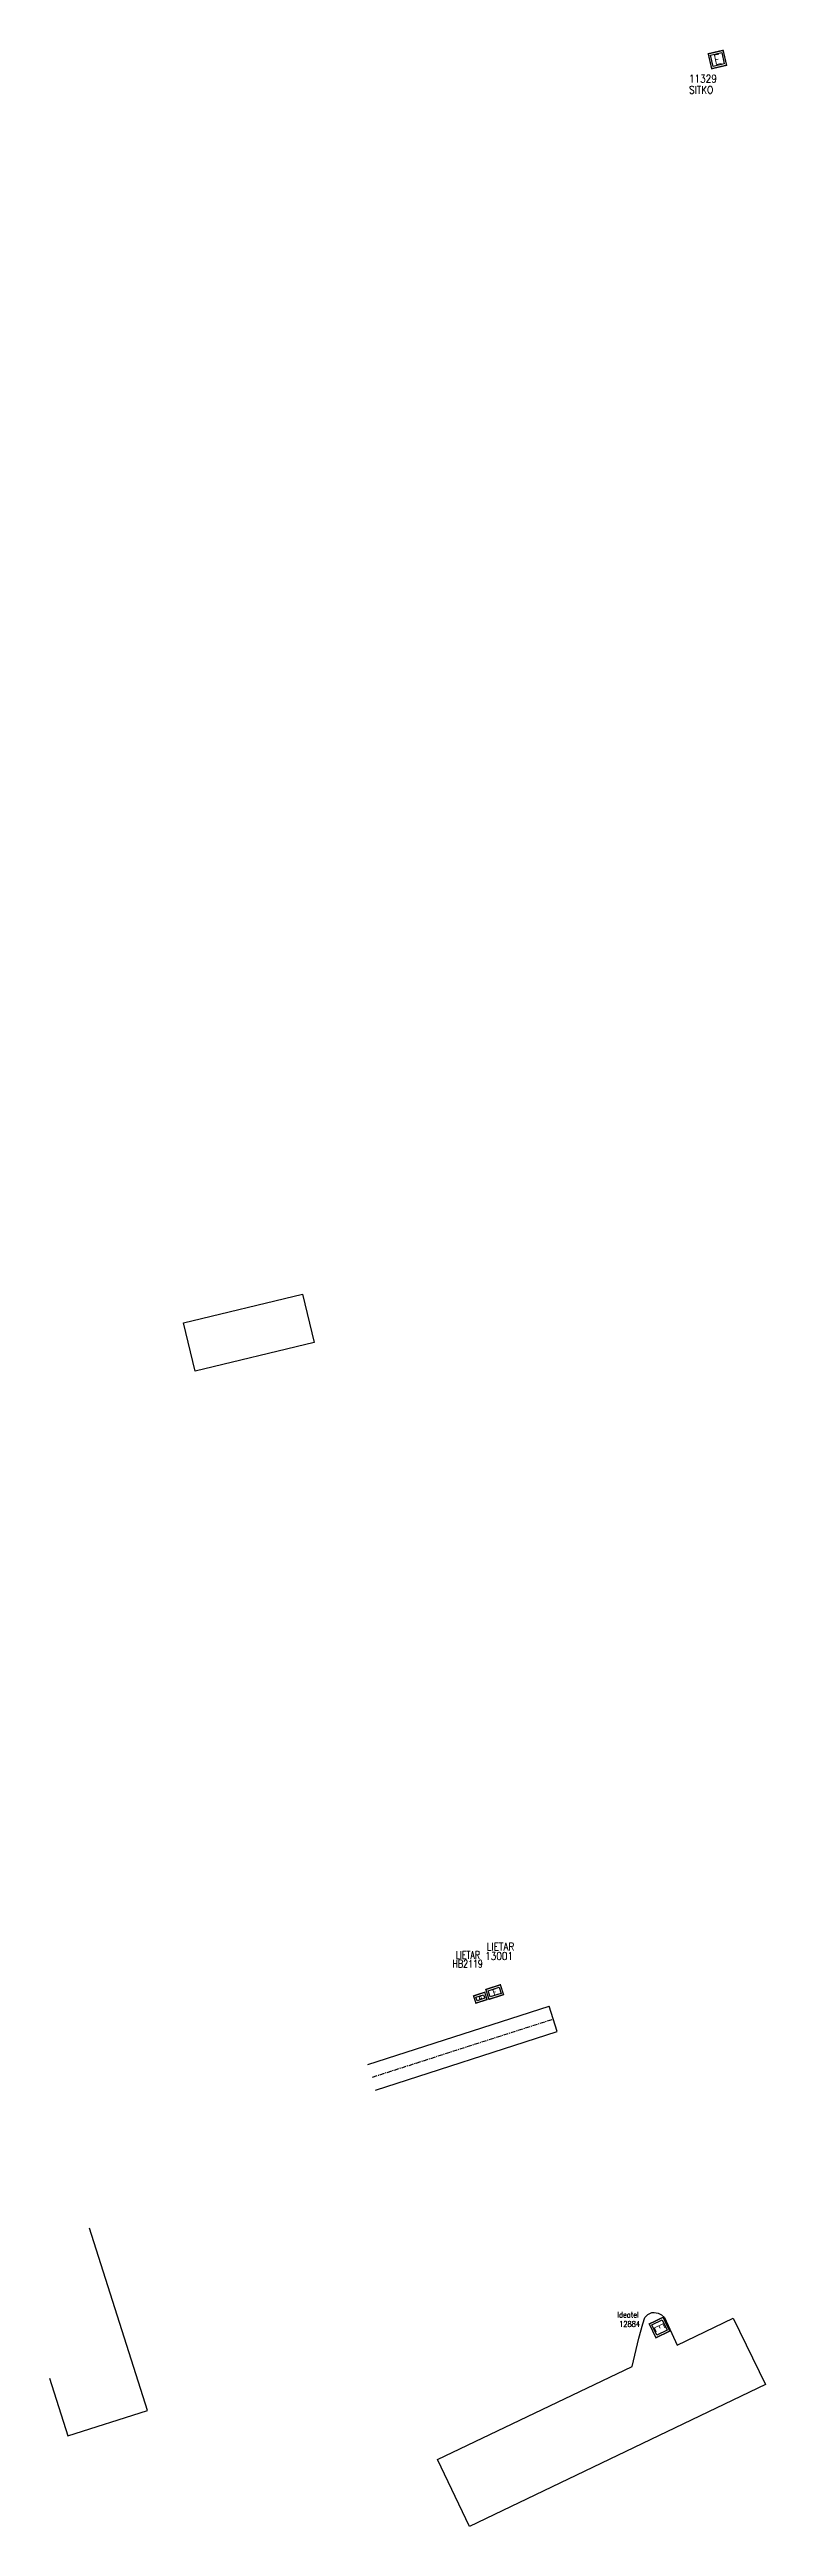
# Model space of a CAD drawing. Header units: millimetres. Extents: x 133000 to 133957, y 131027 to 131931.
# Drawn here: x 133000 to 133187, y 131283 to 131931 of the extents above; entities that cross this region are included whole.
import ezdxf
from ezdxf.enums import TextEntityAlignment as Align

# ---------------------------------------------------------------- set-up
doc = ezdxf.new("R2010")
doc.units = ezdxf.units.MM
doc.linetypes.add('CENTER', pattern=[2, 1.25, -0.25, 0.25, -0.25])
doc.layers.get('0').update_dxf_attribs({"linetype": 'CONTINUOUS'})
for name, color, linetype in [('BB01', 7, 'CONTINUOUS'), ('BR01', 7, 'CONTINUOUS'), ('BR05', 7, 'CENTER'), ('G_210', 7, 'CONTINUOUS'), ('M_200', 7, 'CONTINUOUS')]:
    doc.layers.add(name, color=color, linetype=linetype)
doc.styles.add('M_ROMANS', font='ROMANS.shx', dxfattribs={"width": 0.75})
doc.styles.get("Standard").update_dxf_attribs({"font": 'romans.shx', "width": 0.85})

# ---------------------------------------------------------------- blocks, each defined once
blk = doc.blocks.new('M_200_56')
at = {"color": 0, "linetype": 'Continuous', "const_width": 0.35, "flags": 128}
blk.add_lwpolyline([(2, 2), (2, -2), (-2, -2), (-2, 2)], close=True, dxfattribs=at)
at = {"color": 0, "linetype": 'Continuous'}
blk.add_lwpolyline([(-1.5, 1.5), (1.5, 1.5), (1.5, -1.5), (-1.5, -1.5)], close=True, dxfattribs=at)
at = {"color": 0, "linetype": 'Continuous', "width": 0.85}
blk.add_text('E', height=2.5, dxfattribs=at).set_placement((0, 0), align=Align.MIDDLE_CENTER)
for tag, p in [('NUM', (0, 15.06)), ('NOM', (0, 8.65))]:
    blk.add_attdef(tag, text='', height=4, dxfattribs=at).set_placement(p, align=Align.MIDDLE)
at = {"color": 0, "linetype": 'Continuous', "style": 'M_ROMANS', "width": 0.75, "flags": 3}
for tag, p in [('DEF_LEG', (-0.13, -4.99)), ('DEF_COUP', (-0.13, -7.49)), ('DEF_TYPE', (-0.13, -9.99))]:
    blk.add_attdef(tag, text='', height=1.2, dxfattribs=at).set_placement(p, align=Align.MIDDLE)
blk = doc.blocks.new('F133131-1')
at = {"color": 252}
for points in [[(133083.22, 131403.85), (133130.6, 131419.14)], [(133132.69, 131412.5), (133130.6, 131419.14)], [(133085.15, 131397.16), (133132.69, 131412.5)]]:
    blk.add_lwpolyline(points, dxfattribs=at)
blk = doc.blocks.new('M_200_59')
at = {"layer": 'M_200', "color": 0, "linetype": 'Continuous', "const_width": 0.35, "flags": 128}
blk.add_lwpolyline([(4, 4), (4, 0), (0, 0), (0, 4)], close=True, dxfattribs=at)
at = {"layer": 'M_200', "color": 0, "linetype": 'Continuous'}
blk.add_lwpolyline([(0.5, 3.5), (3.5, 3.5), (3.5, 0.5), (0.5, 0.5)], close=True, dxfattribs=at)
at = {"layer": 'M_200', "insert": (2, 2), "char_height": 2.5, "width": 4, "attachment_point": 5}
blk.add_mtext('E', dxfattribs=at)
at = {"layer": 'M_200', "color": 0, "linetype": 'Continuous', "width": 0.85}
for tag, p in [('NUM', (2, 17.06)), ('NOM', (2, 10.65))]:
    blk.add_attdef(tag, text='', height=4, dxfattribs=at).set_placement(p, align=Align.MIDDLE)
at = {"layer": 'M_200', "color": 0, "linetype": 'Continuous', "style": 'M_ROMANS', "width": 0.75, "flags": 3}
for tag, p in [('DEF_COUP', (1.87, -5.49)), ('DEF_LEG', (1.87, -2.99)), ('DEF_TYPE', (1.87, -7.99))]:
    blk.add_attdef(tag, text='', height=1.2, dxfattribs=at).set_placement(p, align=Align.MIDDLE)
blk = doc.blocks.new('*U5')
at = {"layer": 'M_200', "color": 0, "linetype": 'Continuous', "const_width": 0.35, "flags": 128}
blk.add_lwpolyline([(4, 2.71), (4, 0), (0, 0), (0, 2.71)], close=True, dxfattribs=at)
at = {"layer": 'M_200', "color": 0, "linetype": 'Continuous'}
blk.add_lwpolyline([(0.5, 2.21), (3.5, 2.21), (3.5, 0.5), (0.5, 0.5)], close=True, dxfattribs=at)
at = {"layer": 'M_200', "insert": (2.06, 1.33), "char_height": 1.49, "width": 2.3856, "attachment_point": 5}
blk.add_mtext('E', dxfattribs=at)
at = {"layer": 'M_200', "color": 0, "linetype": 'Continuous', "width": 0.85}
for tag, p in [('NUM', (2, 17.06)), ('NOM', (2, 10.65))]:
    blk.add_attdef(tag, text='', height=4, dxfattribs=at).set_placement(p, align=Align.MIDDLE)
at = {"layer": 'M_200', "color": 0, "linetype": 'Continuous', "style": 'M_ROMANS', "width": 0.75, "flags": 3}
for tag, p in [('DEF_COUP', (1.87, -5.49)), ('DEF_LEG', (1.87, -2.99)), ('DEF_TYPE', (1.87, -7.99))]:
    blk.add_attdef(tag, text='', height=1.2, dxfattribs=at).set_placement(p, align=Align.MIDDLE)
blk = doc.blocks.new('*U7')
at = {"layer": 'G_210', "color": 0, "linetype": 'Continuous', "const_width": 0.35, "flags": 128}
blk.add_lwpolyline([(3.07, 2), (3.07, 0), (0, 0), (0, 2)], close=True, dxfattribs=at)
at = {"layer": 'G_210', "color": 0, "linetype": 'Continuous'}
blk.add_lwpolyline([(0.5, 1.5), (2.57, 1.5), (2.57, 0.5), (0.5, 0.5)], close=True, dxfattribs=at)
at = {"layer": 'G_210', "insert": (1.55, 0.97), "char_height": 0.882, "width": 1.0826, "attachment_point": 5}
blk.add_mtext('G', dxfattribs=at)
at = {"layer": 'G_210', "color": 0, "linetype": 'Continuous', "width": 0.75}
for tag, height, p in [('NUM', 4, (2, 16)), ('NOM', 4, (2, 11)), ('BCL', 3, (2, 7))]:
    blk.add_attdef(tag, text='', height=height, dxfattribs=at).set_placement(p, align=Align.MIDDLE)
at = {"layer": 'G_210', "color": 0, "linetype": 'Continuous', "width": 0.75, "flags": 3}
for tag, p in [('DEF_COUP', (2.14, -5.61)), ('DEF_LEG', (2.14, -3.11)), ('DEF_TYPE', (2.14, -8.11))]:
    blk.add_attdef(tag, text='', height=1.2, dxfattribs=at).set_placement(p, align=Align.MIDDLE)

msp = doc.modelspace()

# ---------------------------------------------------------------- linework, layer by layer
at = {"layer": 'BB01', "color": 252}
for p, q in [((133034.99, 131597.73), (133066.1, 131605.23)), ((133066.1, 131605.23), (133069.15, 131592.59)), ((133038.04, 131585.09), (133034.99, 131597.73)), ((133069.15, 131592.59), (133038.04, 131585.09)), ((133025.6, 131313.42), (133010.42, 131361.06)), ((133154.04, 131332.28), (133155.08, 131336.05)), ((133155.08, 131336.05), (133155.54, 131337.68)), ((133155.54, 131337.68), (133156.34, 131338.48)), ((133156.34, 131338.48), (133157.42, 131338.99)), ((133157.42, 131338.99), (133158.02, 131339.05)), ((133158.02, 131339.05), (133159.05, 131338.82)), ((133159.05, 131338.82), (133159.9, 131338.41)), ((133159.9, 131338.41), (133160.67, 131337.69)), ((133160.67, 131337.69), (133164.04, 131330.47)), ((133164.04, 131330.47), (133178.66, 131337.49)), ((133178.66, 131337.49), (133187.09, 131320.18)), ((133152.27, 131324.87), (133154.04, 131332.28)), ((133000, 131321.85), (133004.8, 131306.79)), ((133101.41, 131300.61), (133152.27, 131324.87)), ((133187.09, 131320.18), (133109.73, 131283.07)), ((133004.8, 131306.79), (133025.6, 131313.42)), ((133109.73, 131283.07), (133101.41, 131300.61))]:
    msp.add_line(p, q, dxfattribs=at)
at = {"layer": 'BR05', "color": 252, "flags": 128}
msp.add_lwpolyline([(133084.42, 131400.57), (133131.67, 131415.75)], dxfattribs=at)

# ---------------------------------------------------------------- block references
at = {"layer": 'BR01', "color": 252}
msp.add_blockref('F133131-1', (0, 0), dxfattribs=at)
at = {"layer": 'G_210'}
ref = msp.add_blockref('*U7', (133111.42, 131419.89), dxfattribs=dict(at, rotation=17.88285533127404))
ref.add_attrib('NUM', 'HB2119', dxfattribs={"color": 0, "linetype": 'Continuous', "height": 2, "width": 0.75}).set_placement((133109.27, 131430.19), align=Align.MIDDLE)
ref.add_attrib('NOM', 'LIETAR', dxfattribs={"color": 0, "linetype": 'Continuous', "height": 2, "width": 0.75}).set_placement((133109.32, 131432.49), align=Align.MIDDLE)
at = {"layer": 'M_200'}
ref = msp.add_blockref('M_200_59', (133173.04, 131925.66), dxfattribs=dict(at, rotation=13.06273666982859))
ref.add_attrib('NUM', '11329', dxfattribs={"color": 0, "linetype": 'Continuous', "height": 2, "width": 0.85}).set_placement((133170.74, 131923.05), align=Align.MIDDLE)
ref.add_attrib('NOM', 'SITKO', dxfattribs={"color": 0, "linetype": 'Continuous', "height": 2, "width": 0.85}).set_placement((133170.28, 131920.13), align=Align.MIDDLE)
ref = msp.add_blockref('*U5', (133114.84, 131420.89), dxfattribs=dict(at, rotation=17.88285533111171))
ref.add_attrib('NUM', 'LIETAR', dxfattribs={"color": 0, "linetype": 'Continuous', "height": 2, "width": 0.85}).set_placement((133117.84, 131434.65), align=Align.MIDDLE)
ref.add_attrib('NOM', '13001', dxfattribs={"color": 0, "linetype": 'Continuous', "height": 2, "width": 0.85}).set_placement((133117.48, 131432.22), align=Align.MIDDLE)
ref = msp.add_blockref('M_200_56', (133159.4, 131335.08), dxfattribs=dict(at, rotation=295.7823283448761))
ref.add_attrib('NUM', '12884', dxfattribs={"layer": '0', "color": 0, "linetype": 'Continuous', "height": 1.5, "width": 0.85}).set_placement((133151.58, 131336.01), align=Align.MIDDLE)
ref.add_attrib('NOM', 'Ideatel', dxfattribs={"layer": '0', "color": 0, "linetype": 'Continuous', "height": 1.5, "width": 0.85}).set_placement((133151.19, 131338.42), align=Align.MIDDLE)

doc.saveas('drawing.dxf')
